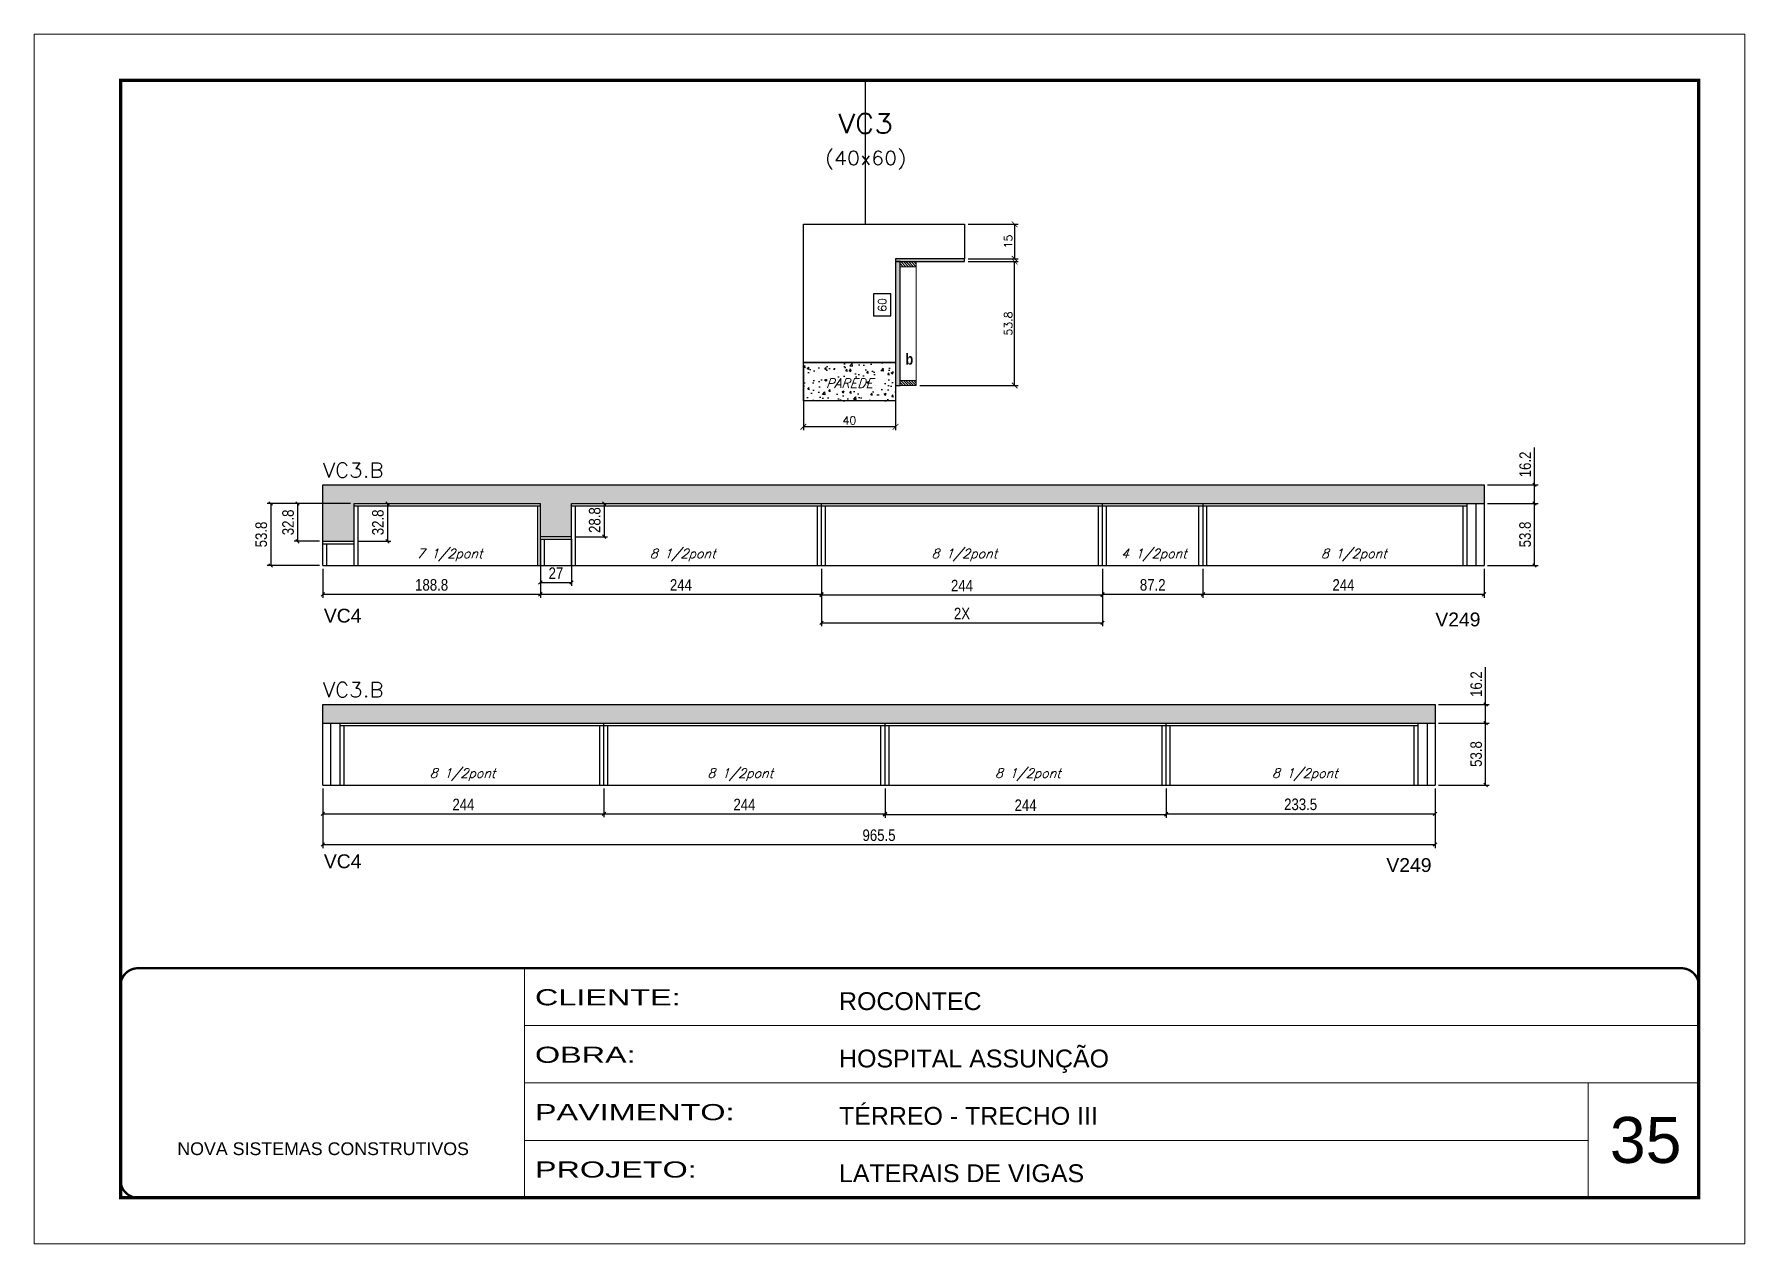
# Model space of a CAD drawing. Extents: x 137137 to 143418, y 10464 to 34486.
# Drawn here: x 140307 to 141792, y 24247 to 25297 of the extents above; entities that cross this region are included whole.
import ezdxf
from ezdxf.enums import TextEntityAlignment as Align

# ---------------------------------------------------------------- set-up
doc = ezdxf.new("R2010")
doc.units = 0
for name, pattern in [('CONTINUO', [0]), ('DASHED', [0.75, 0.5, -0.25]), ('HIDDEN', [0.375, 0.25, -0.125])]:
    doc.linetypes.add(name, pattern=pattern)
for name, color, linetype in [('5', 5, 'Continuous'), ('COTA', 241, 'Continuous'), ('Cota Seção (2x)', 4, 'Continuous'), ('detalhes', 4, 'Continuous'), ('Painéis', 200, 'Continuous'), ('SARR_2.2x7', 40, 'Continuous'), ('SARR_3.5x7', 81, 'Continuous'), ('texto', 7, 'Continuous'), ('Texto de Titulo', 7, 'Continuous'), ('Texto Qtd Sarr', 242, 'Continuous')]:
    doc.layers.add(name, color=color, linetype=linetype)
for name, color, linetype, lineweight in [('CARIMBO', 255, 'Continuous', 9), ('CONCRETO', 251, 'Continuous', 25), ('Folhas', 255, 'Continuous', 9), ('Hachura', 251, 'Continuous', 9), ('Madeira', 126, 'Continuous', 18), ('SARRAFO DE PRESSAO', 251, 'DASHED', 9), ('Texto Seção', 7, 'Continuous', 15)]:
    doc.layers.add(name, color=color, linetype=linetype, lineweight=lineweight)
doc.styles.add('ARIAL', font='arial.ttf')
doc.styles.add('COTA TECNICA', font='techl___.ttf', dxfattribs={"height": 10})
doc.styles.add('REGUA-120', font='ROMANS.shx', dxfattribs={"height": 15})
doc.styles.add('Romans', font='romans.shx')
doc.styles.get("Standard").update_dxf_attribs({"font": 'arial.ttf'})
doc.styles.add('TECNICA', font='techb___.ttf', dxfattribs={"height": 10})
doc.styles.add('Tecnologia', font='')
doc.styles.get('Tecnologia').set_extended_font_data('Forgotten Futurist')
doc.dimstyles.new('Cota Seção (2x)', dxfattribs={"dimtxt": 7, "dimasz": 5, "dimexe": 3, "dimexo": 3, "dimgap": 2, "dimtad": 3, "dimdec": 1, "dimlfac": 0.5, "dimzin": 12, "dimdsep": 46, "dimtxsty": 'Romans', "dimblk": 'ARCHTICK', "dimcen": 0, "dimclrd": 4, "dimclre": 4, "dimclrt": 1, "dimadec": 1, "dimazin": 3, "dimtfac": 1, "dimtdec": 1, "dimtmove": 0, "dimatfit": 3, "dimldrblk": 'OBLIQUE', "dimfxl": 1, "dimtolj": 1, "dimtzin": 12, "dimarcsym": 0})
doc.dimstyles.new('Cota Seção interna', dxfattribs={"dimtxt": 7, "dimasz": 6, "dimexe": 0.18, "dimexo": 2, "dimgap": -4, "dimtad": 3, "dimdec": 1, "dimlfac": 0.5, "dimzin": 12, "dimdsep": 46, "dimtxsty": 'Romans', "dimblk": 'ARCHTICK', "dimcen": 0.09, "dimse1": 1, "dimse2": 1, "dimsd1": 1, "dimsd2": 1, "dimclrd": 180, "dimclre": 5, "dimclrt": 1, "dimadec": 0, "dimazin": 3, "dimtfac": 1, "dimtdec": 1, "dimtofl": 0, "dimtmove": 0, "dimatfit": 3, "dimldrblk": 'ARCHTICK', "dimfxl": 1, "dimtolj": 1, "dimtzin": 0, "dimarcsym": 0})
doc.dimstyles.new('PAINEL', dxfattribs={"dimtxt": 10, "dimasz": 3, "dimexe": 3, "dimexo": 3, "dimgap": 3, "dimtad": 1, "dimdec": 1, "dimzin": 12, "dimdsep": 46, "dimtxsty": 'COTA TECNICA', "dimblk1": 'OBLIQUE', "dimblk2": 'OBLIQUE', "dimsah": 1, "dimcen": 0.9, "dimclrd": 4, "dimclre": 4, "dimclrt": 240, "dimadec": 1, "dimazin": 3, "dimtfac": 1, "dimtdec": 1, "dimtmove": 0, "dimatfit": 3, "dimfxl": 1, "dimtolj": 1, "dimtzin": 12, "dimarcsym": 0})

msp = doc.modelspace()

# ---------------------------------------------------------------- texts
at = {"layer": '5', "linetype": 'Continuous'}
for s, p in [('VC4', (140558.77, 24786.44)), ('V249', (141523.67, 24783.15)), ('VC4', (140558.77, 24573.22)), ('V249', (141481.17, 24569.93))]:
    msp.add_text(s, height=12, rotation=359.99996, dxfattribs=at).set_placement(p)
at = {"layer": 'CARIMBO', "style": 'ARIAL'}
msp.add_text('35', height=40, dxfattribs=at).set_placement((141675.15, 24317.32))
at = {"layer": 'detalhes', "style": 'TECNICA'}
msp.add_text('b', height=9.6, dxfattribs=at).set_placement((141063.7, 25010.36))
at = {"layer": 'texto', "color": 2, "char_height": 8, "attachment_point": 5, "style": 'Romans'}
for s, insert in [('{\\Q19;\\C256;PAREDE}', (141015.01, 24994.2)), ('{\\Q19;\\C256;7 1/2pont}', (140667.83, 24845.04)), ('{\\Q19;\\C256;8 1/2pont}', (140870.22, 24845.04)), ('{\\Q19;\\C256;8 1/2pont}', (141114.69, 24845.04)), ('{\\Q19;\\C256;4 1/2pont}', (141279.26, 24845.04)), ('{\\Q19;\\C256;8 1/2pont}', (141452.85, 24845.04)), ('{\\Q19;\\C256;8 1/2pont}', (140679.1, 24654.4)), ('{\\Q19;\\C256;8 1/2pont}', (140920.21, 24654.4)), ('{\\Q19;\\C256;8 1/2pont}', (141169.89, 24654.4)), ('{\\Q19;\\C256;8 1/2pont}', (141410.35, 24654.4))]:
    msp.add_mtext(s, dxfattribs=dict(at, insert=insert))
at = {"layer": 'Texto Seção', "style": 'REGUA-120', "width": 1.05}
for p in [(140557.91, 24912.23), (140557.91, 24721.59)]:
    msp.add_text('VC3.B', height=13, dxfattribs=at).set_placement(p)

# ---------------------------------------------------------------- blocks, each defined once
blk = doc.blocks.new('9999999999')
at = {"color": 30, "linetype": 'CONTINUO'}
for p, q in [((98564.6, 34230.2), (98564.6, 34429.4)), ((98564.6, 34379.6), (99584, 34379.6)), ((98564.6, 34329.8), (99488, 34329.8)), ((99584, 34329.8), (99488, 34329.8)), ((99488, 34329.8), (99488, 34230.2)), ((98564.6, 34280), (99488, 34280))]:
    blk.add_line(p, q, dxfattribs=at)
at = {"color": 30, "linetype": 'CONTINUO', "const_width": 2}
blk.add_lwpolyline([(99584, 34230.2), (99584, 34414.4, 0.414214), (99569, 34429.4), (98229, 34429.4, 0.414214), (98214, 34414.4), (98214, 34245.2, 0.414214), (98229, 34230.2), (99584, 34230.2)], format="xyb", dxfattribs=at)
at = {"layer": 'Folhas'}
blk.add_lwpolyline([(98139, 34190.2), (99624, 34190.2), (99624, 35240.2), (98139, 35240.2)], close=True, dxfattribs=at)
at = {"layer": 'Folhas', "color": 30, "const_width": 3}
blk.add_lwpolyline([(98214, 34230.2), (99584, 34230.2), (99584, 35200.2), (98214, 35200.2)], close=True, dxfattribs=at)
at = {"color": 7, "linetype": 'Continuous', "ltscale": 5, "style": 'ARIAL'}
for s, height, p in [('ROCONTEC', 15.48, (98837.7, 34393.1)), ('HOSPITAL ASSUNÇÃO', 15.483, (98837.7, 34343.3)), ('TÉRREO - TRECHO III', 15.483, (98837.7, 34293.5)), ('NOVA SISTEMAS CONSTRUTIVOS', 11.059, (98263.2, 34267.2)), ('LATERAIS DE VIGAS', 15.483, (98837.7, 34243.7))]:
    blk.add_text(s, height=height, dxfattribs=at).set_placement(p)
at = {"layer": 'Folhas', "color": 7, "style": 'Tecnologia', "width": 1.5}
for s, p in [('CLIENTE:', (98573.7, 34397.2)), ('OBRA:', (98573.7, 34347.3)), ('PAVIMENTO:', (98573.7, 34297.5)), ('PROJETO:', (98573.7, 34247.7))]:
    blk.add_text(s, height=14, dxfattribs=at).set_placement(p)
blk = doc.blocks.new('titulo1')
at = {"layer": 'Defpoints', "color": 252, "linetype": 'HIDDEN', "ltscale": 2}
blk.add_line((0, 0), (0, 125), dxfattribs=at)
at = {"layer": 'Defpoints', "style": 'Romans', "oblique": 15}
blk.add_attdef('FOLHA', text='', height=10, dxfattribs=at).set_placement((0, 15.6), align=Align.MIDDLE_CENTER)
at = {"layer": 'Texto Qtd Sarr', "color": 3, "style": 'Romans', "oblique": 15}
for tag, height, p in [('TITULO', 17, (0, 71.4)), ('SEÇÃO', 12, (0, 41.5))]:
    blk.add_attdef(tag, text='', height=height, dxfattribs=at).set_placement(p, align=Align.MIDDLE_CENTER)
blk = doc.blocks.new('_ArchTick')
at = {"color": 0, "linetype": 'ByBlock', "const_width": 0.15}
blk.add_lwpolyline([(-0.5, -0.5), (0.5, 0.5)], dxfattribs=at)
blk = doc.blocks.new('*D6127')
at = {"layer": 'COTA', "color": 4, "lineweight": -2, "transparency": 16777216}
for p, q in [((141118, 25132.2), (141161.4, 25132.2)), ((141158.4, 25132.2), (141158.4, 25102.2)), ((141118, 25102.2), (141161.4, 25102.2))]:
    blk.add_line(p, q, dxfattribs=at)
at = {"layer": 'Defpoints', "color": 0, "transparency": 16777216}
for p in [(141115, 25132.2), (141115, 25102.2), (141158.4, 25102.2)]:
    blk.add_point(p, dxfattribs=at)
at = {"layer": 'COTA', "color": 4, "lineweight": -2, "transparency": 16777216, "xscale": 5, "yscale": 5, "zscale": 5}
for p, rotation in [((141158.4, 25132.2), 90), ((141158.4, 25102.2), 270)]:
    blk.add_blockref('_ArchTick', p, dxfattribs=dict(at, rotation=rotation))
at = {"layer": 'COTA', "color": 1, "transparency": 16777216, "insert": (141152.9, 25117.2), "char_height": 7, "attachment_point": 5, "rotation": 90, "style": 'Romans'}
blk.add_mtext('\\A1;15', dxfattribs=at)
blk = doc.blocks.new('_Oblique')
at = {"color": 0, "linetype": 'ByBlock', "lineweight": -2}
blk.add_line((-0.5, -0.5), (0.5, 0.5), dxfattribs=at)
blk = doc.blocks.new('*D6128')
at = {"layer": 'COTA', "color": 4, "lineweight": -2, "transparency": 16777216}
for p, q in [((141118, 25099.8), (141161.4, 25099.8)), ((141158.4, 24992.2), (141158.4, 25099.8)), ((141076, 24992.2), (141161.4, 24992.2))]:
    blk.add_line(p, q, dxfattribs=at)
at = {"layer": 'Defpoints', "color": 0, "transparency": 16777216}
for p in [(141115, 25099.8), (141158.4, 25099.8), (141073, 24992.2)]:
    blk.add_point(p, dxfattribs=at)
at = {"layer": 'COTA', "color": 4, "lineweight": -2, "transparency": 16777216, "xscale": 5, "yscale": 5, "zscale": 5}
for p, rotation in [((141158.4, 25099.8), 90), ((141158.4, 24992.2), 270)]:
    blk.add_blockref('_ArchTick', p, dxfattribs=dict(at, rotation=rotation))
at = {"layer": 'COTA', "color": 1, "transparency": 16777216, "insert": (141152.9, 25046), "char_height": 7, "attachment_point": 5, "rotation": 90, "style": 'Romans'}
blk.add_mtext('\\A1;53.8', dxfattribs=at)
blk = doc.blocks.new('*D6129')
at = {"layer": 'Cota Seção (2x)', "color": 180, "lineweight": -2, "transparency": 16777216}
for p, q in [((141051, 25071.7), (141036, 25071.7)), ((141036, 25071.7), (141036, 25052.7)), ((141051, 25052.7), (141051, 25071.7)), ((141036, 25052.7), (141051, 25052.7))]:
    blk.add_line(p, q, dxfattribs=at)
at = {"layer": 'Defpoints', "color": 0, "transparency": 16777216}
for p in [(141055, 25132.2), (141055, 25132.2), (141055, 25012.2)]:
    blk.add_point(p, dxfattribs=at)
at = {"layer": 'Cota Seção (2x)', "color": 1, "transparency": 16777216, "insert": (141043.5, 25062.2), "char_height": 7, "attachment_point": 5, "rotation": 90, "style": 'Romans'}
blk.add_mtext('\\A1;60', dxfattribs=at)
blk = doc.blocks.new('*D6271')
at = {"layer": 'COTA', "color": 4, "linetype": 'ByBlock', "lineweight": -2, "transparency": 16777216}
for p, q in [((140557.9, 24833), (140557.9, 24808)), ((140746.7, 24833), (140746.7, 24808)), ((140557.9, 24811), (140746.7, 24811))]:
    blk.add_line(p, q, dxfattribs=at)
at = {"layer": 'Defpoints', "color": 0, "linetype": 'ByBlock', "transparency": 16777216}
for p in [(140557.9, 24836), (140746.7, 24836), (140746.7, 24811)]:
    blk.add_point(p, dxfattribs=at)
at = {"layer": 'COTA', "color": 4, "linetype": 'ByBlock', "lineweight": -2, "transparency": 16777216, "xscale": 3, "yscale": 3, "zscale": 3, "rotation": 180}
blk.add_blockref('_Oblique', (140557.9, 24811), dxfattribs=at)
at = {"layer": 'COTA', "color": 4, "linetype": 'ByBlock', "lineweight": -2, "transparency": 16777216, "xscale": 3, "yscale": 3, "zscale": 3}
blk.add_blockref('_Oblique', (140746.7, 24811), dxfattribs=at)
at = {"layer": 'COTA', "color": 240, "linetype": 'ByBlock', "transparency": 16777216, "insert": (140652.3, 24819.1), "char_height": 10, "attachment_point": 5, "style": 'COTA TECNICA'}
blk.add_mtext('\\A1;188.8', dxfattribs=at)
blk = doc.blocks.new('*D6272')
at = {"layer": 'COTA', "color": 4, "linetype": 'ByBlock', "lineweight": -2, "transparency": 16777216}
for p, q in [((141321.9, 24833), (141321.9, 24808)), ((141565.9, 24833), (141565.9, 24808)), ((141321.9, 24811), (141565.9, 24811))]:
    blk.add_line(p, q, dxfattribs=at)
at = {"layer": 'Defpoints', "color": 0, "linetype": 'ByBlock', "transparency": 16777216}
for p in [(141321.9, 24836), (141565.9, 24836), (141565.9, 24811)]:
    blk.add_point(p, dxfattribs=at)
at = {"layer": 'COTA', "color": 4, "linetype": 'ByBlock', "lineweight": -2, "transparency": 16777216, "xscale": 3, "yscale": 3, "zscale": 3, "rotation": 180}
blk.add_blockref('_Oblique', (141321.9, 24811), dxfattribs=at)
at = {"layer": 'COTA', "color": 4, "linetype": 'ByBlock', "lineweight": -2, "transparency": 16777216, "xscale": 3, "yscale": 3, "zscale": 3}
blk.add_blockref('_Oblique', (141565.9, 24811), dxfattribs=at)
at = {"layer": 'COTA', "color": 240, "linetype": 'ByBlock', "transparency": 16777216, "insert": (141443.9, 24819.1), "char_height": 10, "attachment_point": 5, "style": 'COTA TECNICA'}
blk.add_mtext('\\A1;244', dxfattribs=at)
blk = doc.blocks.new('*D6130')
at = {"layer": 'COTA', "color": 4, "lineweight": -2, "transparency": 16777216}
for p, q in [((140975, 25009.2), (140975, 24953.4)), ((141055, 25009.2), (141055, 24953.4)), ((141055, 24956.4), (140975, 24956.4))]:
    blk.add_line(p, q, dxfattribs=at)
at = {"layer": 'Defpoints', "color": 0, "transparency": 16777216}
for p in [(140975, 25012.2), (141055, 25012.2), (140975, 24956.4)]:
    blk.add_point(p, dxfattribs=at)
at = {"layer": 'COTA', "color": 4, "lineweight": -2, "transparency": 16777216, "xscale": 5, "yscale": 5, "zscale": 5, "rotation": 180}
blk.add_blockref('_ArchTick', (140975, 24956.4), dxfattribs=at)
at = {"layer": 'COTA', "color": 4, "lineweight": -2, "transparency": 16777216, "xscale": 5, "yscale": 5, "zscale": 5}
blk.add_blockref('_ArchTick', (141055, 24956.4), dxfattribs=at)
at = {"layer": 'COTA', "color": 1, "transparency": 16777216, "insert": (141015, 24961.9), "char_height": 7, "attachment_point": 5, "style": 'Romans'}
blk.add_mtext('\\A1;40', dxfattribs=at)
blk = doc.blocks.new('*D6273')
at = {"layer": 'COTA', "color": 4, "lineweight": -2, "transparency": 16777216}
for p, q in [((141568.9, 24889.8), (141612.8, 24889.8)), ((141609.8, 24836), (141609.8, 24889.8)), ((141568.9, 24836), (141612.8, 24836))]:
    blk.add_line(p, q, dxfattribs=at)
at = {"layer": 'Defpoints', "color": 0, "transparency": 16777216}
for p in [(141565.9, 24889.8), (141609.8, 24889.8), (141565.9, 24836)]:
    blk.add_point(p, dxfattribs=at)
at = {"layer": 'COTA', "color": 4, "lineweight": -2, "transparency": 16777216, "xscale": 3, "yscale": 3, "zscale": 3}
for p, rotation in [((141609.8, 24889.8), 90), ((141609.8, 24836), 270)]:
    blk.add_blockref('_Oblique', p, dxfattribs=dict(at, rotation=rotation))
at = {"layer": 'COTA', "color": 240, "transparency": 16777216, "insert": (141601.6, 24862.9), "char_height": 10, "attachment_point": 5, "rotation": 90, "style": 'COTA TECNICA'}
blk.add_mtext('\\A1;53.8', dxfattribs=at)
blk = doc.blocks.new('*D6274')
at = {"layer": 'COTA', "color": 4, "lineweight": -2, "transparency": 16777216}
for p, q in [((141609.8, 24906), (141609.8, 24938.3)), ((141568.9, 24906), (141612.8, 24906)), ((141609.8, 24889.8), (141609.8, 24906)), ((141568.9, 24889.8), (141612.8, 24889.8))]:
    blk.add_line(p, q, dxfattribs=at)
at = {"layer": 'Defpoints', "color": 0, "transparency": 16777216}
for p in [(141565.9, 24906), (141609.8, 24906), (141565.9, 24889.8)]:
    blk.add_point(p, dxfattribs=at)
at = {"layer": 'COTA', "color": 4, "lineweight": -2, "transparency": 16777216, "xscale": 3, "yscale": 3, "zscale": 3}
for p, rotation in [((141609.8, 24906), 90), ((141609.8, 24889.8), 270)]:
    blk.add_blockref('_Oblique', p, dxfattribs=dict(at, rotation=rotation))
at = {"layer": 'COTA', "color": 240, "transparency": 16777216, "insert": (141601.7, 24923.7), "char_height": 10, "attachment_point": 5, "rotation": 90, "style": 'COTA TECNICA'}
blk.add_mtext('\\A1;16.2', dxfattribs=at)
blk = doc.blocks.new('*D6275')
at = {"layer": 'COTA', "color": 4, "lineweight": -2, "transparency": 16777216}
for p, q in [((140746.7, 24833), (140746.7, 24808)), ((140990.7, 24833), (140990.7, 24808)), ((140746.7, 24811), (140990.7, 24811))]:
    blk.add_line(p, q, dxfattribs=at)
at = {"layer": 'Defpoints', "color": 0, "transparency": 16777216}
for p in [(140746.7, 24836), (140990.7, 24836), (140990.7, 24811)]:
    blk.add_point(p, dxfattribs=at)
at = {"layer": 'COTA', "color": 4, "lineweight": -2, "transparency": 16777216, "xscale": 3, "yscale": 3, "zscale": 3, "rotation": 180}
blk.add_blockref('_Oblique', (140746.7, 24811), dxfattribs=at)
at = {"layer": 'COTA', "color": 4, "lineweight": -2, "transparency": 16777216, "xscale": 3, "yscale": 3, "zscale": 3}
blk.add_blockref('_Oblique', (140990.7, 24811), dxfattribs=at)
at = {"layer": 'COTA', "color": 240, "transparency": 16777216, "insert": (140868.7, 24819.1), "char_height": 10, "attachment_point": 5, "style": 'COTA TECNICA'}
blk.add_mtext('\\A1;244', dxfattribs=at)
blk = doc.blocks.new('*D6276')
at = {"layer": 'COTA', "color": 4, "lineweight": -2, "transparency": 16777216}
for p, q in [((140990.7, 24833), (140990.7, 24807.4)), ((141234.7, 24833), (141234.7, 24807.4)), ((140990.7, 24810.4), (141234.7, 24810.4))]:
    blk.add_line(p, q, dxfattribs=at)
at = {"layer": 'Defpoints', "color": 0, "transparency": 16777216}
for p in [(140990.7, 24836), (141234.7, 24836), (141234.7, 24810.4)]:
    blk.add_point(p, dxfattribs=at)
at = {"layer": 'COTA', "color": 4, "lineweight": -2, "transparency": 16777216, "xscale": 3, "yscale": 3, "zscale": 3, "rotation": 180}
blk.add_blockref('_Oblique', (140990.7, 24810.4), dxfattribs=at)
at = {"layer": 'COTA', "color": 4, "lineweight": -2, "transparency": 16777216, "xscale": 3, "yscale": 3, "zscale": 3}
blk.add_blockref('_Oblique', (141234.7, 24810.4), dxfattribs=at)
at = {"layer": 'COTA', "color": 240, "transparency": 16777216, "insert": (141112.7, 24818.5), "char_height": 10, "attachment_point": 5, "style": 'COTA TECNICA'}
blk.add_mtext('\\A1;244', dxfattribs=at)
blk = doc.blocks.new('*D6277')
at = {"layer": 'COTA', "color": 4, "linetype": 'ByBlock', "lineweight": -2, "transparency": 16777216}
for p, q in [((140557.9, 24642.4), (140557.9, 24617.4)), ((140801.9, 24642.4), (140801.9, 24617.4)), ((140557.9, 24620.4), (140801.9, 24620.4))]:
    blk.add_line(p, q, dxfattribs=at)
at = {"layer": 'Defpoints', "color": 0, "linetype": 'ByBlock', "transparency": 16777216}
for p in [(140557.9, 24645.4), (140801.9, 24645.4), (140801.9, 24620.4)]:
    blk.add_point(p, dxfattribs=at)
at = {"layer": 'COTA', "color": 4, "linetype": 'ByBlock', "lineweight": -2, "transparency": 16777216, "xscale": 3, "yscale": 3, "zscale": 3, "rotation": 180}
blk.add_blockref('_Oblique', (140557.9, 24620.4), dxfattribs=at)
at = {"layer": 'COTA', "color": 4, "linetype": 'ByBlock', "lineweight": -2, "transparency": 16777216, "xscale": 3, "yscale": 3, "zscale": 3}
blk.add_blockref('_Oblique', (140801.9, 24620.4), dxfattribs=at)
at = {"layer": 'COTA', "color": 240, "linetype": 'ByBlock', "transparency": 16777216, "insert": (140679.9, 24628.5), "char_height": 10, "attachment_point": 5, "style": 'COTA TECNICA'}
blk.add_mtext('\\A1;244', dxfattribs=at)
blk = doc.blocks.new('*D6278')
at = {"layer": 'COTA', "color": 4, "linetype": 'ByBlock', "lineweight": -2, "transparency": 16777216}
for p, q in [((141289.9, 24642.4), (141289.9, 24617.4)), ((141523.4, 24642.4), (141523.4, 24617.4)), ((141289.9, 24620.4), (141523.4, 24620.4))]:
    blk.add_line(p, q, dxfattribs=at)
at = {"layer": 'Defpoints', "color": 0, "linetype": 'ByBlock', "transparency": 16777216}
for p in [(141289.9, 24645.4), (141523.4, 24645.4), (141523.4, 24620.4)]:
    blk.add_point(p, dxfattribs=at)
at = {"layer": 'COTA', "color": 4, "linetype": 'ByBlock', "lineweight": -2, "transparency": 16777216, "xscale": 3, "yscale": 3, "zscale": 3, "rotation": 180}
blk.add_blockref('_Oblique', (141289.9, 24620.4), dxfattribs=at)
at = {"layer": 'COTA', "color": 4, "linetype": 'ByBlock', "lineweight": -2, "transparency": 16777216, "xscale": 3, "yscale": 3, "zscale": 3}
blk.add_blockref('_Oblique', (141523.4, 24620.4), dxfattribs=at)
at = {"layer": 'COTA', "color": 240, "linetype": 'ByBlock', "transparency": 16777216, "insert": (141406.7, 24628.6), "char_height": 10, "attachment_point": 5, "style": 'COTA TECNICA'}
blk.add_mtext('\\A1;233.5', dxfattribs=at)
blk = doc.blocks.new('*D6279')
at = {"layer": 'COTA', "color": 4, "lineweight": -2, "transparency": 16777216}
for p, q in [((141526.4, 24699.2), (141570.3, 24699.2)), ((141567.3, 24645.4), (141567.3, 24699.2)), ((141526.4, 24645.4), (141570.3, 24645.4))]:
    blk.add_line(p, q, dxfattribs=at)
at = {"layer": 'Defpoints', "color": 0, "transparency": 16777216}
for p in [(141523.4, 24699.2), (141567.3, 24699.2), (141523.4, 24645.4)]:
    blk.add_point(p, dxfattribs=at)
at = {"layer": 'COTA', "color": 4, "lineweight": -2, "transparency": 16777216, "xscale": 3, "yscale": 3, "zscale": 3}
for p, rotation in [((141567.3, 24699.2), 90), ((141567.3, 24645.4), 270)]:
    blk.add_blockref('_Oblique', p, dxfattribs=dict(at, rotation=rotation))
at = {"layer": 'COTA', "color": 240, "transparency": 16777216, "insert": (141559.1, 24672.3), "char_height": 10, "attachment_point": 5, "rotation": 90, "style": 'COTA TECNICA'}
blk.add_mtext('\\A1;53.8', dxfattribs=at)
blk = doc.blocks.new('*D6280')
at = {"layer": 'COTA', "color": 4, "lineweight": -2, "transparency": 16777216}
for p, q in [((141567.3, 24715.4), (141567.3, 24747.7)), ((141526.4, 24715.4), (141570.3, 24715.4)), ((141567.3, 24699.2), (141567.3, 24715.4)), ((141526.4, 24699.2), (141570.3, 24699.2))]:
    blk.add_line(p, q, dxfattribs=at)
at = {"layer": 'Defpoints', "color": 0, "transparency": 16777216}
for p in [(141523.4, 24715.4), (141567.3, 24715.4), (141523.4, 24699.2)]:
    blk.add_point(p, dxfattribs=at)
at = {"layer": 'COTA', "color": 4, "lineweight": -2, "transparency": 16777216, "xscale": 3, "yscale": 3, "zscale": 3}
for p, rotation in [((141567.3, 24715.4), 90), ((141567.3, 24699.2), 270)]:
    blk.add_blockref('_Oblique', p, dxfattribs=dict(at, rotation=rotation))
at = {"layer": 'COTA', "color": 240, "transparency": 16777216, "insert": (141559.2, 24733), "char_height": 10, "attachment_point": 5, "rotation": 90, "style": 'COTA TECNICA'}
blk.add_mtext('\\A1;16.2', dxfattribs=at)
blk = doc.blocks.new('*D6281')
at = {"layer": 'COTA', "color": 4, "lineweight": -2, "transparency": 16777216}
for p, q in [((140801.9, 24642.4), (140801.9, 24617.4)), ((141045.9, 24642.4), (141045.9, 24617.4)), ((140801.9, 24620.4), (141045.9, 24620.4))]:
    blk.add_line(p, q, dxfattribs=at)
at = {"layer": 'Defpoints', "color": 0, "transparency": 16777216}
for p in [(140801.9, 24645.4), (141045.9, 24645.4), (141045.9, 24620.4)]:
    blk.add_point(p, dxfattribs=at)
at = {"layer": 'COTA', "color": 4, "lineweight": -2, "transparency": 16777216, "xscale": 3, "yscale": 3, "zscale": 3, "rotation": 180}
blk.add_blockref('_Oblique', (140801.9, 24620.4), dxfattribs=at)
at = {"layer": 'COTA', "color": 4, "lineweight": -2, "transparency": 16777216, "xscale": 3, "yscale": 3, "zscale": 3}
blk.add_blockref('_Oblique', (141045.9, 24620.4), dxfattribs=at)
at = {"layer": 'COTA', "color": 240, "transparency": 16777216, "insert": (140923.9, 24628.5), "char_height": 10, "attachment_point": 5, "style": 'COTA TECNICA'}
blk.add_mtext('\\A1;244', dxfattribs=at)
blk = doc.blocks.new('*D6282')
at = {"layer": 'COTA', "color": 4, "lineweight": -2, "transparency": 16777216}
for p, q in [((140557.9, 24642.4), (140557.9, 24590.7)), ((141523.4, 24642.4), (141523.4, 24590.7)), ((140557.9, 24593.7), (141523.4, 24593.7))]:
    blk.add_line(p, q, dxfattribs=at)
at = {"layer": 'Defpoints', "color": 0, "transparency": 16777216}
for p in [(140557.9, 24645.4), (141523.4, 24645.4), (141523.4, 24593.7)]:
    blk.add_point(p, dxfattribs=at)
at = {"layer": 'COTA', "color": 4, "lineweight": -2, "transparency": 16777216, "xscale": 3, "yscale": 3, "zscale": 3, "rotation": 180}
blk.add_blockref('_Oblique', (140557.9, 24593.7), dxfattribs=at)
at = {"layer": 'COTA', "color": 4, "lineweight": -2, "transparency": 16777216, "xscale": 3, "yscale": 3, "zscale": 3}
blk.add_blockref('_Oblique', (141523.4, 24593.7), dxfattribs=at)
at = {"layer": 'COTA', "color": 240, "transparency": 16777216, "insert": (141040.7, 24601.8), "char_height": 10, "attachment_point": 5, "style": 'COTA TECNICA'}
blk.add_mtext('\\A1;965.5', dxfattribs=at)
blk = doc.blocks.new('*D6283')
at = {"layer": 'COTA', "color": 4, "lineweight": -2, "transparency": 16777216}
for p, q in [((141045.9, 24642.4), (141045.9, 24616.8)), ((141289.9, 24642.4), (141289.9, 24616.8)), ((141045.9, 24619.8), (141289.9, 24619.8))]:
    blk.add_line(p, q, dxfattribs=at)
at = {"layer": 'Defpoints', "color": 0, "transparency": 16777216}
for p in [(141045.9, 24645.4), (141289.9, 24645.4), (141289.9, 24619.8)]:
    blk.add_point(p, dxfattribs=at)
at = {"layer": 'COTA', "color": 4, "lineweight": -2, "transparency": 16777216, "xscale": 3, "yscale": 3, "zscale": 3, "rotation": 180}
blk.add_blockref('_Oblique', (141045.9, 24619.8), dxfattribs=at)
at = {"layer": 'COTA', "color": 4, "lineweight": -2, "transparency": 16777216, "xscale": 3, "yscale": 3, "zscale": 3}
blk.add_blockref('_Oblique', (141289.9, 24619.8), dxfattribs=at)
at = {"layer": 'COTA', "color": 240, "transparency": 16777216, "insert": (141167.9, 24627.9), "char_height": 10, "attachment_point": 5, "style": 'COTA TECNICA'}
blk.add_mtext('\\A1;244', dxfattribs=at)
blk = doc.blocks.new('*D6284')
at = {"layer": 'COTA', "color": 4, "lineweight": -2, "transparency": 16777216}
for p, q in [((140587.9, 24889.8), (140616.9, 24889.8)), ((140613.9, 24889.8), (140613.9, 24857)), ((140587.9, 24857), (140616.9, 24857))]:
    blk.add_line(p, q, dxfattribs=at)
at = {"layer": 'Defpoints', "color": 0, "transparency": 16777216}
for p in [(140584.9, 24889.8), (140584.9, 24857), (140613.9, 24857)]:
    blk.add_point(p, dxfattribs=at)
at = {"layer": 'COTA', "color": 4, "lineweight": -2, "transparency": 16777216, "xscale": 3, "yscale": 3, "zscale": 3}
for p, rotation in [((140613.9, 24889.8), 90), ((140613.9, 24857), 270)]:
    blk.add_blockref('_Oblique', p, dxfattribs=dict(at, rotation=rotation))
at = {"layer": 'COTA', "color": 240, "transparency": 16777216, "insert": (140605.7, 24873.4), "char_height": 10, "attachment_point": 5, "rotation": 90, "style": 'COTA TECNICA'}
blk.add_mtext('\\A1;32.8', dxfattribs=at)
blk = doc.blocks.new('*D6131')
at = {"layer": 'COTA', "color": 4, "lineweight": -2, "transparency": 16777216}
for p, q in [((140581.9, 24889.8), (140509.6, 24889.8)), ((140512.6, 24889.8), (140512.6, 24836)), ((140554.9, 24836), (140509.6, 24836))]:
    blk.add_line(p, q, dxfattribs=at)
at = {"layer": 'Defpoints', "color": 0, "transparency": 16777216}
for p in [(140584.9, 24889.8), (140512.6, 24836), (140557.9, 24836)]:
    blk.add_point(p, dxfattribs=at)
at = {"layer": 'COTA', "color": 4, "lineweight": -2, "transparency": 16777216, "xscale": 3, "yscale": 3, "zscale": 3}
for p, rotation in [((140512.6, 24889.8), 90), ((140512.6, 24836), 270)]:
    blk.add_blockref('_Oblique', p, dxfattribs=dict(at, rotation=rotation))
at = {"layer": 'COTA', "color": 240, "transparency": 16777216, "insert": (140504.4, 24862.9), "char_height": 10, "attachment_point": 5, "rotation": 90, "style": 'COTA TECNICA'}
blk.add_mtext('\\A1;53.8', dxfattribs=at)
blk = doc.blocks.new('*D6285')
at = {"layer": 'COTA', "color": 4, "lineweight": -2, "transparency": 16777216}
for p, q in [((140581.9, 24889.8), (140532.9, 24889.8)), ((140535.9, 24889.8), (140535.9, 24857)), ((140554.9, 24857), (140532.9, 24857))]:
    blk.add_line(p, q, dxfattribs=at)
at = {"layer": 'Defpoints', "color": 0, "transparency": 16777216}
for p in [(140584.9, 24889.8), (140535.9, 24857), (140557.9, 24857)]:
    blk.add_point(p, dxfattribs=at)
at = {"layer": 'COTA', "color": 4, "lineweight": -2, "transparency": 16777216, "xscale": 3, "yscale": 3, "zscale": 3}
for p, rotation in [((140535.9, 24889.8), 90), ((140535.9, 24857), 270)]:
    blk.add_blockref('_Oblique', p, dxfattribs=dict(at, rotation=rotation))
at = {"layer": 'COTA', "color": 240, "transparency": 16777216, "insert": (140527.7, 24873.4), "char_height": 10, "attachment_point": 5, "rotation": 90, "style": 'COTA TECNICA'}
blk.add_mtext('\\A1;32.8', dxfattribs=at)
blk = doc.blocks.new('*D6132')
at = {"layer": 'COTA', "color": 4, "lineweight": -2, "transparency": 16777216}
for p, q in [((141234.7, 24833), (141234.7, 24808)), ((141321.9, 24833), (141321.9, 24808)), ((141234.7, 24811), (141321.9, 24811))]:
    blk.add_line(p, q, dxfattribs=at)
at = {"layer": 'Defpoints', "color": 0, "transparency": 16777216}
for p in [(141234.7, 24836), (141321.9, 24836), (141321.9, 24811)]:
    blk.add_point(p, dxfattribs=at)
at = {"layer": 'COTA', "color": 4, "lineweight": -2, "transparency": 16777216, "xscale": 3, "yscale": 3, "zscale": 3, "rotation": 180}
blk.add_blockref('_Oblique', (141234.7, 24811), dxfattribs=at)
at = {"layer": 'COTA', "color": 4, "lineweight": -2, "transparency": 16777216, "xscale": 3, "yscale": 3, "zscale": 3}
blk.add_blockref('_Oblique', (141321.9, 24811), dxfattribs=at)
at = {"layer": 'COTA', "color": 240, "transparency": 16777216, "insert": (141278.3, 24819.1), "char_height": 10, "attachment_point": 5, "style": 'COTA TECNICA'}
blk.add_mtext('\\A1;87.2', dxfattribs=at)
blk = doc.blocks.new('*D6133')
at = {"layer": 'COTA', "color": 4, "lineweight": -2, "transparency": 16777216}
for p, q in [((140990.7, 24833), (140990.7, 24783.2)), ((141234.7, 24833), (141234.7, 24783.2)), ((140990.7, 24786.2), (141234.7, 24786.2))]:
    blk.add_line(p, q, dxfattribs=at)
at = {"layer": 'Defpoints', "color": 0, "transparency": 16777216}
for p in [(140990.7, 24836), (141234.7, 24836), (141234.7, 24786.2)]:
    blk.add_point(p, dxfattribs=at)
at = {"layer": 'COTA', "color": 4, "lineweight": -2, "transparency": 16777216, "xscale": 3, "yscale": 3, "zscale": 3, "rotation": 180}
blk.add_blockref('_Oblique', (140990.7, 24786.2), dxfattribs=at)
at = {"layer": 'COTA', "color": 4, "lineweight": -2, "transparency": 16777216, "xscale": 3, "yscale": 3, "zscale": 3}
blk.add_blockref('_Oblique', (141234.7, 24786.2), dxfattribs=at)
at = {"layer": 'COTA', "color": 240, "transparency": 16777216, "insert": (141112.7, 24794.3), "char_height": 10, "attachment_point": 5, "style": 'COTA TECNICA'}
blk.add_mtext('\\A1;2X', dxfattribs=at)
blk = doc.blocks.new('*D6286')
at = {"layer": 'COTA', "color": 4, "lineweight": -2, "transparency": 16777216}
for p, q in [((140776.7, 24889.8), (140805, 24889.8)), ((140802, 24889.8), (140802, 24861)), ((140776.7, 24861), (140805, 24861))]:
    blk.add_line(p, q, dxfattribs=at)
at = {"layer": 'Defpoints', "color": 0, "transparency": 16777216}
for p in [(140773.7, 24889.8), (140773.7, 24861), (140802, 24861)]:
    blk.add_point(p, dxfattribs=at)
at = {"layer": 'COTA', "color": 4, "lineweight": -2, "transparency": 16777216, "xscale": 3, "yscale": 3, "zscale": 3}
for p, rotation in [((140802, 24889.8), 90), ((140802, 24861), 270)]:
    blk.add_blockref('_Oblique', p, dxfattribs=dict(at, rotation=rotation))
at = {"layer": 'COTA', "color": 240, "transparency": 16777216, "insert": (140793.9, 24875.4), "char_height": 10, "attachment_point": 5, "rotation": 90, "style": 'COTA TECNICA'}
blk.add_mtext('\\A1;28.8', dxfattribs=at)
blk = doc.blocks.new('*D6287')
at = {"layer": 'COTA', "color": 4, "lineweight": -2, "transparency": 16777216}
for p, q in [((140746.7, 24858), (140746.7, 24818.2)), ((140773.7, 24858.8), (140773.7, 24818.2)), ((140746.7, 24821.2), (140773.7, 24821.2))]:
    blk.add_line(p, q, dxfattribs=at)
at = {"layer": 'Defpoints', "color": 0, "transparency": 16777216}
for p in [(140746.7, 24861), (140773.7, 24861.8), (140773.7, 24821.2)]:
    blk.add_point(p, dxfattribs=at)
at = {"layer": 'COTA', "color": 4, "lineweight": -2, "transparency": 16777216, "xscale": 3, "yscale": 3, "zscale": 3, "rotation": 180}
blk.add_blockref('_Oblique', (140746.7, 24821.2), dxfattribs=at)
at = {"layer": 'COTA', "color": 4, "lineweight": -2, "transparency": 16777216, "xscale": 3, "yscale": 3, "zscale": 3}
blk.add_blockref('_Oblique', (140773.7, 24821.2), dxfattribs=at)
at = {"layer": 'COTA', "color": 240, "transparency": 16777216, "insert": (140760.2, 24829.3), "char_height": 10, "attachment_point": 5, "style": 'COTA TECNICA'}
blk.add_mtext('\\A1;27', dxfattribs=at)

# ---------------------------------------------------------------- dimensions: what is measured, and where the dimension line sits
at = {"layer": 'COTA'}
for base, p1, p2, angle, dimstyle, picture, middle in [((141158.36, 25102.18), (141114.99, 25132.18), (141114.99, 25102.18), 90, 'Cota Seção (2x)', '*D6127', (141152.86, 25117.18)), ((141158.36, 25099.78), (141072.99, 24992.18), (141114.99, 25099.78), 90, 'Cota Seção (2x)', '*D6128', (141152.86, 25045.98)), ((140974.99, 24956.45), (141054.99, 25012.18), (140974.99, 25012.18), 180, 'Cota Seção (2x)', '*D6130', (141014.99, 24961.95)), ((141609.81, 24906.05), (141565.91, 24889.85), (141565.91, 24906.05), 90, 'PAINEL', '*D6274', (141601.71, 24923.67)), ((140512.62, 24836.05), (140584.91, 24889.85), (140557.91, 24836.05), 90, 'PAINEL', '*D6131', (140504.38, 24862.95)), ((141609.81, 24889.85), (141565.91, 24836.05), (141565.91, 24889.85), 90, 'PAINEL', '*D6273', (141601.57, 24862.95)), ((141567.31, 24715.41), (141523.41, 24699.21), (141523.41, 24715.41), 90, 'PAINEL', '*D6280', (141559.21, 24733.03)), ((141567.31, 24699.21), (141523.41, 24645.41), (141523.41, 24699.21), 90, 'PAINEL', '*D6279', (141559.07, 24672.31))]:
    dim = msp.add_linear_dim(base=base, p1=p1, p2=p2, angle=angle, dimstyle=dimstyle, dxfattribs=at)
    dim.commit()
    dim.dimension.update_dxf_attribs({"geometry": picture, "text_midpoint": middle})
for base, p1, p2, picture, middle in [((140535.94, 24857.05), (140584.91, 24889.85), (140557.91, 24857.05), '*D6285', (140535.94, 24873.45)), ((140613.91, 24857.05), (140584.91, 24889.85), (140584.91, 24857.05), '*D6284', (140613.91, 24873.45)), ((140802, 24861.05), (140773.71, 24889.85), (140773.71, 24861.05), '*D6286', (140802, 24875.45))]:
    dim = msp.add_linear_dim(base=base, p1=p1, p2=p2, angle=90, dimstyle='PAINEL', dxfattribs=at)
    dim.commit()
    dim.dimension.update_dxf_attribs({"geometry": picture, "text_midpoint": middle, "dimtype": 160})
for base, p1, p2, picture, middle in [((140773.71, 24821.24), (140746.71, 24861.05), (140773.71, 24861.85), '*D6287', (140760.21, 24829.31)), ((140990.71, 24811.05), (140746.71, 24836.05), (140990.71, 24836.05), '*D6275', (140868.71, 24819.12)), ((141234.71, 24810.43), (140990.71, 24836.05), (141234.71, 24836.05), '*D6276', (141112.71, 24818.5)), ((141321.91, 24811.05), (141234.71, 24836.05), (141321.91, 24836.05), '*D6132', (141278.31, 24819.14)), ((141523.41, 24593.7), (140557.91, 24645.41), (141523.41, 24645.41), '*D6282', (141040.66, 24601.84)), ((141045.91, 24620.41), (140801.91, 24645.41), (141045.91, 24645.41), '*D6281', (140923.91, 24628.48)), ((141289.91, 24619.79), (141045.91, 24645.41), (141289.91, 24645.41), '*D6283', (141167.91, 24627.86))]:
    dim = msp.add_linear_dim(base=base, p1=p1, p2=p2, dimstyle='PAINEL', dxfattribs=at)
    dim.commit()
    dim.dimension.update_dxf_attribs({"geometry": picture, "text_midpoint": middle})
at = {"layer": 'COTA', "linetype": 'ByBlock'}
for base, p1, p2, picture, middle in [((140746.71, 24811.05), (140557.91, 24836.05), (140746.71, 24836.05), '*D6271', (140652.31, 24819.14)), ((140801.91, 24620.41), (140557.91, 24645.41), (140801.91, 24645.41), '*D6277', (140679.91, 24628.48))]:
    dim = msp.add_linear_dim(base=base, p1=p1, p2=p2, dimstyle='PAINEL', dxfattribs=at)
    dim.commit()
    dim.dimension.update_dxf_attribs({"geometry": picture, "text_midpoint": middle})
at = {"layer": 'COTA'}
dim = msp.add_linear_dim(base=(141234.71, 24786.21), p1=(140990.71, 24836.05), p2=(141234.71, 24836.05), text='2X', dimstyle='PAINEL', dxfattribs=at)
dim.commit()
dim.dimension.update_dxf_attribs({"geometry": '*D6133', "text_midpoint": (141112.71, 24794.27)})
at = {"layer": 'COTA', "linetype": 'ByBlock'}
for base, p1, p2, picture, middle in [((141565.91, 24811.05), (141321.91, 24836.05), (141565.91, 24836.05), '*D6272', (141443.91, 24819.12)), ((141523.41, 24620.41), (141289.91, 24645.41), (141523.41, 24645.41), '*D6278', (141406.66, 24628.63))]:
    dim = msp.add_linear_dim(base=base, p1=p1, p2=p2, dimstyle='PAINEL', override={"dimtmove": 1}, dxfattribs=at)
    dim.commit()
    dim.dimension.update_dxf_attribs({"geometry": picture, "text_midpoint": middle})
at = {"layer": 'Cota Seção (2x)'}
dim = msp.add_linear_dim(base=(141054.99, 25132.18), p1=(141054.99, 25012.18), p2=(141054.99, 25132.18), angle=90, dimstyle='Cota Seção interna', dxfattribs=at)
dim.commit()
dim.dimension.update_dxf_attribs({"geometry": '*D6129', "text_midpoint": (141054.99, 25062.18), "dimtype": 160})

# ---------------------------------------------------------------- hatches: boundary and pattern name
at = {"layer": 'CONCRETO', "linetype": 'ByBlock'}
h = msp.add_hatch(dxfattribs=at)
h.set_pattern_fill('AR-CONC', color=0, scale=0.1)
h.set_pattern_definition([(50, (4707.29, -3427.897), (18.2184669, -1.5939086), [1.905, -20.955]), (355, (4707.29, -3427.897), (-3.5243421, 19.1056845), [1.524, -16.7640584]), (100.451445, (4708.808, -3428.03), (14.6941247, 17.5117752), [1.619001, -17.8090245]), (46.1842, (4707.29, -3422.817), (27.107904, -4.2042328), [2.8575, -31.4325]), (96.635558, (4709.548, -3423.168), (23.7404134, 24.7426125), [2.4285023, -26.713561]), (351.184151, (4707.29, -3422.817), (23.7404134, 24.7426125), [2.2859967, -25.145973]), (21, (4709.83, -3424.087), (15.1614391, -10.2265198), [1.905, -20.955]), (326, (4709.83, -3424.087), (6.1802028, 18.4187966), [1.524, -16.764]), (71.451445, (4711.093, -3424.94), (21.341642, 8.192277), [1.619001, -17.8089938]), (37.5, (4707.2893, -3427.897), (0.30886033, 8.4555039), [0, -16.5608, 0, -17.018, 0, -16.8275]), (7.5, (4707.289, -3427.897), (6.68196625, 10.0180575), [0, -9.7028, 0, -16.1798, 0, -6.4135]), (327.5, (4701.625, -3427.897), (13.55905952, -0.5728744), [0, -6.35, 0, -19.812, 0, -26.289]), (317.5, (4699.085, -3427.897), (14.8129181, 2.5426491), [0, -8.255, 0, -13.1572, 0, -18.669])])
h.paths.add_polyline_path([(140974.99, 25012.18), (140974.99, 24978.81), (141054.99, 24978.81), (141054.99, 25012.18)])
at = {"layer": 'COTA', "linetype": 'ByBlock'}
h = msp.add_hatch(dxfattribs=at)
h.set_pattern_fill('AR-CONC', color=256, scale=0.03)
h.set_pattern_definition([(50, (-1585, 0), (5.46554007, -0.47817257), [0.5715, -6.2865]), (355, (-1585, 0), (-1.05730264, 5.73170536), [0.4572, -5.02921753]), (100.4514447, (-1584.5445, -0.04), (4.40823741, 5.25353256), [0.48570026, -5.34270734]), (46.1842, (-1585, 1.524), (8.13237123, -1.26126984), [0.85725, -9.42975]), (96.6355576, (-1584.322, 1.419), (7.122124, 7.42278374), [0.7285507, -8.01406824]), (351.184151, (-1585, 1.524), (7.122124, 7.42278374), [0.685799, -7.54379196]), (21, (-1584.238, 1.143), (4.54843174, -3.06795595), [0.5715, -6.2865]), (326, (-1584.238, 1.143), (1.85406085, 5.52563898), [0.4572, -5.0292]), (71.451445, (-1583.859, 0.8873), (6.40249258, 2.45768307), [0.48570026, -5.34269813]), (37.5, (-1585, 0), (0.092658098, 2.536651166), [0, -4.96824, 0, -5.1054, 0, -5.04825]), (7.5, (-1585, 0), (2.004589875, 3.005417245), [0, -2.91084, 0, -4.85394, 0, -1.92405]), (327.5, (-1586.6993, 0), (4.067717855, -0.17186232), [0, -1.905, 0, -5.9436, 0, -7.8867]), (317.5, (-1587.4613, 0), (4.44387544, 0.76279473), [0, -2.4765, 0, -3.94716, 0, -5.6007])])
h.paths.add_polyline_path([(140746.71, 24889.85), (140746.71, 24861.05), (140773.71, 24861.05), (140773.71, 24887.65), (140773.71, 24889.85), (141565.91, 24889.85), (141565.91, 24906.05), (140557.91, 24906.05), (140557.91, 24857.05), (140584.91, 24857.05), (140584.91, 24887.65), (140584.91, 24889.85)])
h = msp.add_hatch(dxfattribs=at)
h.set_pattern_fill('AR-CONC', color=256, scale=0.03)
h.set_pattern_definition([(50, (-1815.3705, -378.743), (5.46554007, -0.47817257), [0.5715, -6.2865]), (355, (-1815.3705, -378.743), (-1.05730264, 5.73170536), [0.4572, -5.02921753]), (100.4514447, (-1814.915, -378.783), (4.40823741, 5.25353256), [0.48570026, -5.34270734]), (46.1842, (-1815.3705, -377.219), (8.13237123, -1.26126984), [0.85725, -9.42975]), (96.6355576, (-1814.693, -377.324), (7.122124, 7.42278374), [0.7285507, -8.01406824]), (351.184151, (-1815.3705, -377.219), (7.122124, 7.42278374), [0.685799, -7.54379196]), (21, (-1814.6085, -377.6), (4.54843174, -3.06795595), [0.5715, -6.2865]), (326, (-1814.6085, -377.6), (1.85406085, 5.52563898), [0.4572, -5.0292]), (71.451445, (-1814.2295, -377.8556), (6.40249258, 2.45768307), [0.48570026, -5.34269813]), (37.5, (-1815.3705, -378.7429), (0.092658098, 2.536651166), [0, -4.96824, 0, -5.1054, 0, -5.04825]), (7.5, (-1815.3705, -378.743), (2.004589875, 3.005417245), [0, -2.91084, 0, -4.85394, 0, -1.92405]), (327.5, (-1817.0698, -378.743), (4.067717855, -0.17186232), [0, -1.905, 0, -5.9436, 0, -7.8867]), (317.5, (-1817.8318, -378.743), (4.44387544, 0.76279473), [0, -2.4765, 0, -3.94716, 0, -5.6007])])
h.paths.add_polyline_path([(141523.41, 24699.21), (141523.41, 24715.41), (140557.91, 24715.41), (140557.91, 24699.21)])
at = {"layer": 'Hachura'}
h = msp.add_hatch(color=256, dxfattribs=at)
h.dxf.hatch_style = 1
h.paths.add_polyline_path([(141114.99, 25099.78), (141114.99, 25102.18), (141054.99, 25102.18), (141054.99, 25099.78)])
h = msp.add_hatch(color=256, dxfattribs=at)
h.dxf.hatch_style = 1
h.paths.add_polyline_path([(141058.99, 25099.78), (141054.99, 25099.78), (141054.99, 24992.18), (141058.99, 24992.18)])
h = msp.add_hatch(dxfattribs=at)
h.set_pattern_fill('ANSI31', color=256, scale=0.5, angle=270, style=0)
h.set_pattern_definition([(315, (163973.6063, 16792.1315), (1.12253202, 1.12253202), [])])
h.paths.add_polyline_path([(141058.99, 25095.38), (141058.99, 25099.78), (141072.99, 25099.78), (141072.99, 25095.38)])
h = msp.add_hatch(dxfattribs=at)
h.set_pattern_fill('ANSI31', color=256, scale=0.5, angle=270, style=0)
h.set_pattern_definition([(315, (163973.6063, 16688.9315), (1.12253202, 1.12253202), [])])
h.paths.add_polyline_path([(141058.99, 24992.18), (141058.99, 24996.58), (141072.99, 24996.58), (141072.99, 24992.18)])

# ---------------------------------------------------------------- linework, layer by layer
at = {"layer": 'CONCRETO'}
msp.add_lwpolyline([(140974.99, 25132.18), (140974.99, 25132.18), (141114.99, 25132.18), (141114.99, 25102.18), (141054.99, 25102.18), (141054.99, 25012.18), (140974.99, 25012.18), (140974.99, 25132.18)], close=True, dxfattribs=at)
at = {"layer": 'CONCRETO', "color": 0, "linetype": 'ByBlock'}
msp.add_lwpolyline([(140974.99, 25012.18), (141054.99, 25012.18), (141054.99, 24978.81), (140974.99, 24978.81)], close=True, dxfattribs=at)
at = {"layer": 'COTA', "linetype": 'ByBlock'}
for p, q in [((140557.91, 24906.05), (141565.91, 24906.05)), ((140557.91, 24857.05), (140557.91, 24906.05)), ((141565.91, 24906.05), (141565.91, 24889.85)), ((140557.91, 24715.41), (141523.41, 24715.41)), ((140557.91, 24699.21), (140557.91, 24715.41)), ((141523.41, 24715.41), (141523.41, 24699.21))]:
    msp.add_line(p, q, dxfattribs=at)
at = {"layer": 'Madeira'}
for points in [[(141058.99, 25095.38), (141058.99, 25099.78), (141072.99, 25099.78), (141072.99, 25095.38)], [(141058.99, 25099.78), (141072.99, 25099.78), (141072.99, 24992.18), (141058.99, 24992.18)], [(141058.99, 24992.18), (141058.99, 24996.58), (141072.99, 24996.58), (141072.99, 24992.18)]]:
    msp.add_lwpolyline(points, close=True, dxfattribs=at)
at = {"layer": 'Painéis', "linetype": 'ByBlock'}
for p, q in [((140584.91, 24889.85), (140746.71, 24889.85)), ((140746.71, 24836.05), (140746.71, 24889.85)), ((140773.71, 24889.85), (141565.91, 24889.85)), ((140773.71, 24861.05), (140773.71, 24889.85)), ((140990.71, 24836.05), (140990.71, 24889.85)), ((141234.71, 24836.05), (141234.71, 24889.85)), ((141321.91, 24889.85), (141321.91, 24836.05)), ((141565.91, 24889.85), (141565.91, 24836.05)), ((140557.91, 24836.05), (140557.91, 24857.05)), ((140557.91, 24836.05), (141565.91, 24836.05)), ((140557.91, 24699.21), (141523.41, 24699.21)), ((140557.91, 24645.41), (140557.91, 24699.21)), ((140801.91, 24645.41), (140801.91, 24699.21)), ((141045.91, 24645.41), (141045.91, 24699.21)), ((141289.91, 24645.41), (141289.91, 24699.21)), ((141523.41, 24699.21), (141523.41, 24645.41)), ((140557.91, 24645.41), (141523.41, 24645.41))]:
    msp.add_line(p, q, dxfattribs=at)
at = {"layer": 'Painéis'}
for p, q in [((140584.91, 24857.05), (140584.91, 24889.85)), ((140746.71, 24861.05), (140773.71, 24861.05)), ((140557.91, 24857.05), (140584.91, 24857.05))]:
    msp.add_line(p, q, dxfattribs=at)
for points in [[(141114.99, 25099.78), (141114.99, 25102.18), (141054.99, 25102.18), (141054.99, 25099.78)], [(141058.99, 25099.78), (141054.99, 25099.78), (141054.99, 24992.18), (141058.99, 24992.18)]]:
    msp.add_lwpolyline(points, close=True, dxfattribs=at)
at = {"layer": 'SARR_2.2x7', "linetype": 'Continuous'}
for p, q in [((141558.91, 24889.85), (141558.91, 24836.05)), ((140584.91, 24887.65), (140746.71, 24887.65)), ((140773.71, 24887.65), (140990.71, 24887.65)), ((140990.71, 24887.65), (141234.71, 24887.65)), ((141234.71, 24887.65), (141234.71, 24887.65)), ((141234.71, 24887.65), (141550.91, 24887.65)), ((140557.91, 24854.85), (140584.91, 24854.85)), ((140746.71, 24858.85), (140773.71, 24858.85)), ((140564.91, 24645.41), (140564.91, 24699.21)), ((140572.91, 24697.01), (140801.91, 24697.01)), ((140801.91, 24697.01), (141045.91, 24697.01)), ((141045.91, 24697.01), (141289.91, 24697.01)), ((141289.91, 24697.01), (141508.41, 24697.01)), ((141516.41, 24699.21), (141516.41, 24645.41))]:
    msp.add_line(p, q, dxfattribs=at)
at = {"layer": 'SARR_3.5x7'}
for p, q in [((141550.91, 24889.85), (141550.91, 24836.05)), ((140584.91, 24836.05), (140584.91, 24887.65)), ((140588.41, 24836.05), (140588.41, 24887.65)), ((140744.51, 24836.05), (140744.51, 24887.65)), ((140773.71, 24836.05), (140773.71, 24887.65)), ((140777.21, 24836.05), (140777.21, 24887.65)), ((140987.21, 24836.05), (140987.21, 24887.65)), ((140994.21, 24836.05), (140994.21, 24887.65)), ((141231.21, 24836.05), (141231.21, 24887.65)), ((141238.21, 24836.05), (141238.21, 24887.65)), ((141318.41, 24836.05), (141318.41, 24887.65)), ((141325.41, 24836.05), (141325.41, 24887.65)), ((141547.41, 24887.65), (141547.41, 24836.05)), ((140561.41, 24836.05), (140561.41, 24854.85)), ((140750.21, 24836.05), (140750.21, 24858.85)), ((140572.91, 24645.41), (140572.91, 24699.21)), ((140576.41, 24645.41), (140576.41, 24697.01)), ((140798.41, 24645.41), (140798.41, 24697.01)), ((140805.41, 24645.41), (140805.41, 24697.01)), ((141042.41, 24645.41), (141042.41, 24697.01)), ((141049.41, 24645.41), (141049.41, 24697.01)), ((141286.41, 24645.41), (141286.41, 24697.01)), ((141293.41, 24645.41), (141293.41, 24697.01)), ((141504.91, 24697.01), (141504.91, 24645.41)), ((141508.41, 24699.21), (141508.41, 24645.41))]:
    msp.add_line(p, q, dxfattribs=at)

# ---------------------------------------------------------------- block references
at = {"layer": 'SARRAFO DE PRESSAO', "color": 6, "linetype": 'ByBlock'}
msp.add_blockref('9999999999', (42168.31, -9943.03), dxfattribs=at)
at = {"layer": 'Texto Seção'}
ref = msp.add_blockref('titulo1', (141029.03, 25132.18), dxfattribs=at)
ref.add_attrib('TITULO', 'VC3', dxfattribs={"layer": 'Texto de Titulo', "color": 7, "height": 17, "style": 'Romans', "width": 1.1}).set_placement((141029.03, 25219.68), align=Align.MIDDLE_CENTER)
ref.add_attrib('SEÇÃO', '(40x60)', dxfattribs={"layer": 'Texto de Titulo', "color": 7, "height": 12, "style": 'Romans', "width": 1.1}).set_placement((141029.03, 25189.68), align=Align.MIDDLE_CENTER)

msp.set_redraw_order([(e.dxf.handle, doc.entitydb.next_handle()) for e in msp.query("TEXT MTEXT ATTDEF DIMENSION ARC_DIMENSION")])  # texts and dimensions are drawn at this point

doc.saveas('drawing.dxf')
